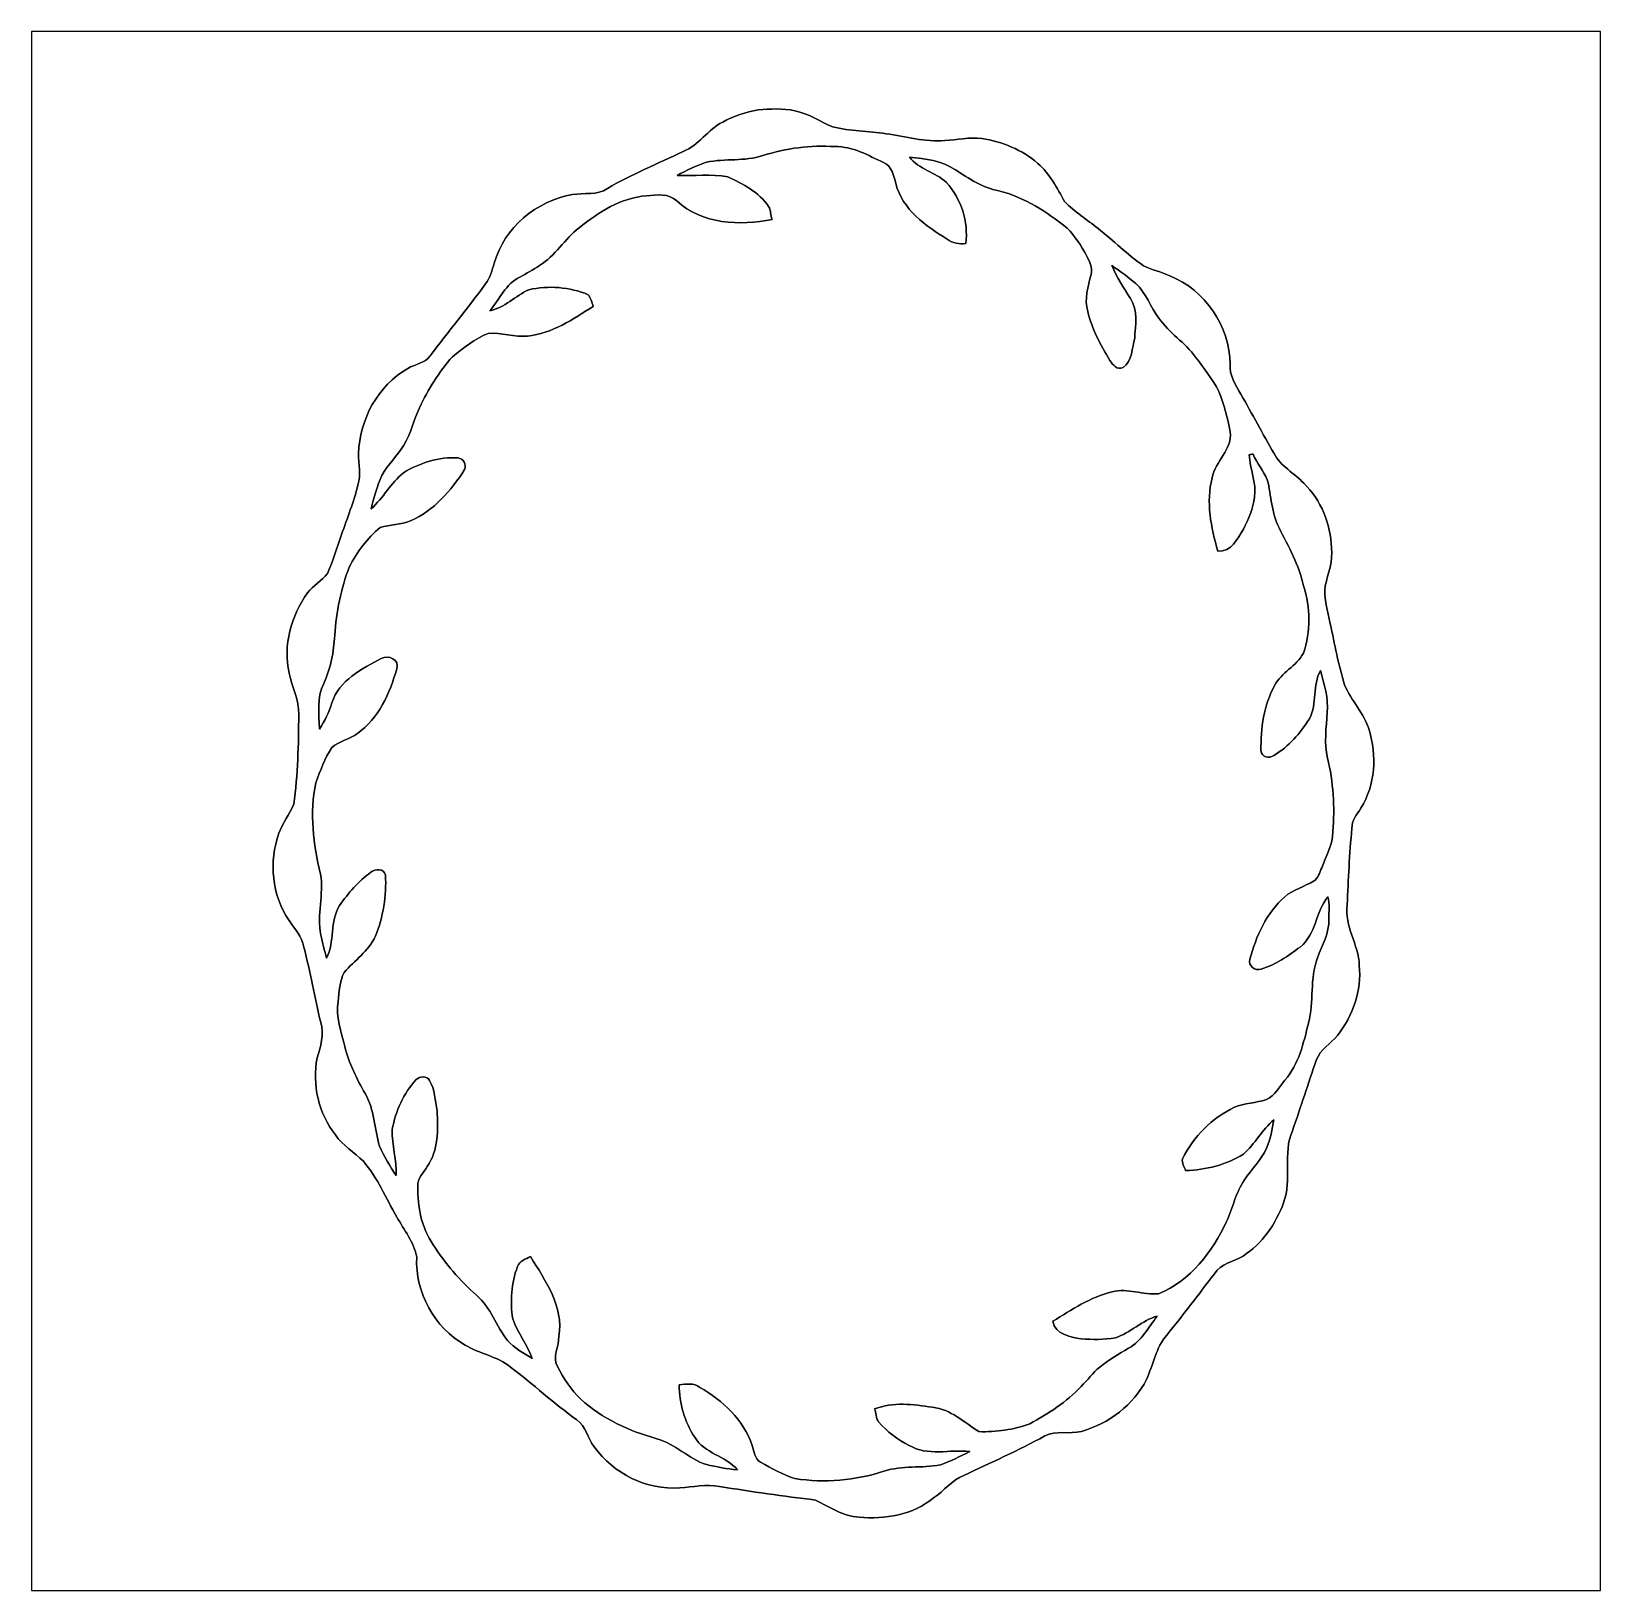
# Model space of a CAD drawing. Header units: centimetres. Extents: x -16.8 to 16.8, y -16.7 to 16.7.
import ezdxf

# ---------------------------------------------------------------- set-up
doc = ezdxf.new("R2010")
doc.units = ezdxf.units.CM
doc.header["$MEASUREMENT"] = 0
doc.layers.add('Layer 1', color=7, linetype='Continuous')

msp = doc.modelspace()

# ---------------------------------------------------------------- linework, layer by layer
at = {"layer": 'Layer 1', "color": 7}
for points, knots in [([(-16.77458, 16.66875), (-16.77458, 16.66875), (16.77458, 16.66875), (16.77458, 16.66875), (16.77458, 16.66875), (16.77458, 16.66875), (16.77458, -16.66875), (16.77458, -16.66875), (16.77458, -16.66875), (16.77458, -16.66875), (-16.77458, -16.66875), (-16.77458, -16.66875), (-16.77458, -16.66875), (-16.77458, -16.66875), (-16.77458, 16.66875), (-16.77458, 16.66875), (-16.77458, 16.66875), (-16.77458, 16.66875), (-16.77458, 16.66875), (-16.77458, 16.66875)], [0, 0, 0, 0, 0.16666667, 0.16666667, 0.16666667, 0.16666667, 0.33333333, 0.33333333, 0.33333333, 0.33333333, 0.5, 0.5, 0.5, 0.5, 0.66666667, 0.66666667, 0.66666667, 0.66666667, 1, 1, 1, 1]), ([(-1.23684, 14.98812), (-1.50319, 14.95213), (-1.75754, 14.85371), (-1.99496, 14.73024), (-1.99496, 14.73024), (-2.31493, 14.57078), (-2.50578, 14.23247), (-2.84198, 14.09806), (-2.84198, 14.09806), (-3.38455, 13.84229), (-3.93806, 13.6084), (-4.46052, 13.31207), (-4.46052, 13.31207), (-4.67889, 13.15261), (-4.96076, 13.22705), (-5.20876, 13.17872), (-5.20876, 13.17872), (-5.9757, 13.05066), (-6.66644, 12.47105), (-6.87811, 11.71575), (-6.87811, 11.71575), (-6.92785, 11.56159), (-6.95678, 11.39472), (-7.06861, 11.26878), (-7.06861, 11.26878), (-7.44361, 10.74173), (-7.8673, 10.25137), (-8.24971, 9.72961), (-8.24971, 9.72961), (-8.36295, 9.57368), (-8.56897, 9.55287), (-8.72702, 9.46256), (-8.72702, 9.46256), (-9.36413, 9.09532), (-9.76171, 8.37212), (-9.77829, 7.64258), (-9.77829, 7.64258), (-9.78606, 7.41856), (-9.71691, 7.18891), (-9.79558, 6.96948), (-9.79558, 6.96948), (-9.87884, 6.60647), (-10.02524, 6.26216), (-10.14271, 5.90973), (-10.14271, 5.90973), (-10.24537, 5.63421), (-10.31593, 5.34564), (-10.44646, 5.08106), (-10.44646, 5.08106), (-10.56569, 4.92054), (-10.75196, 4.82388), (-10.86979, 4.66161), (-10.86979, 4.66161), (-11.2208, 4.17371), (-11.39931, 3.54189), (-11.26314, 2.94675), (-11.26314, 2.94675), (-11.2081, 2.64901), (-11.04089, 2.37525), (-11.05994, 2.06446), (-11.05994, 2.06446), (-11.05958, 1.42381), (-11.08004, 0.77964), (-11.16295, 0.14358), (-11.16295, 0.14358), (-11.26137, -0.06597), (-11.39896, -0.25718), (-11.48398, -0.47413), (-11.48398, -0.47413), (-11.69811, -1.08338), (-11.63814, -1.80305), (-11.2649, -2.33892), (-11.2649, -2.33892), (-11.14743, -2.5213), (-10.98268, -2.68358), (-10.95093, -2.90901), (-10.95093, -2.90901), (-10.80876, -3.44135), (-10.71704, -3.98533), (-10.58863, -4.5212), (-10.58863, -4.5212), (-10.51631, -4.77661), (-10.58827, -5.0352), (-10.66518, -5.27861), (-10.66518, -5.27861), (-10.77595, -5.848), (-10.63413, -6.46748), (-10.27571, -6.92609), (-10.27571, -6.92609), (-10.11696, -7.15363), (-9.87319, -7.29897), (-9.67705, -7.49018), (-9.67705, -7.49018), (-9.36907, -7.8426), (-9.19692, -8.28252), (-8.9602, -8.6808), (-8.9602, -8.6808), (-8.80886, -8.96091), (-8.58802, -9.21914), (-8.53652, -9.54158), (-8.53652, -9.54158), (-8.57285, -10.29264), (-8.15763, -11.05006), (-7.50041, -11.41801), (-7.50041, -11.41801), (-7.19138, -11.60745), (-6.81461, -11.65684), (-6.52921, -11.89037), (-6.52921, -11.89037), (-6.05014, -12.25656), (-5.60352, -12.66437), (-5.11316, -13.01679), (-5.11316, -13.01679), (-4.91455, -13.15438), (-4.88456, -13.41543), (-4.73957, -13.59606), (-4.73957, -13.59606), (-4.33035, -14.16438), (-3.61985, -14.53233), (-2.91218, -14.46812), (-2.91218, -14.46812), (-2.62925, -14.45648), (-2.34703, -14.38875), (-2.0634, -14.44237), (-2.0634, -14.44237), (-1.38113, -14.55279), (-0.69638, -14.6498), (-0.01058, -14.73271), (-0.01058, -14.73271), (0.28681, -14.87911), (0.57609, -15.08231), (0.91934, -15.09959), (0.91934, -15.09959), (1.47285, -15.14546), (2.0768, -15.05197), (2.51495, -14.68437), (2.51495, -14.68437), (2.73791, -14.53409), (2.90583, -14.30831), (3.15983, -14.2053), (3.15983, -14.2053), (3.74121, -13.93225), (4.32858, -13.6712), (4.89197, -13.36287), (4.89197, -13.36287), (5.13362, -13.23234), (5.41937, -13.33606), (5.67549, -13.26409), (5.67549, -13.26409), (6.2611, -13.09793), (6.79027, -12.69859), (7.06896, -12.15178), (7.06896, -12.15178), (7.20831, -11.83534), (7.26757, -11.47339), (7.50041, -11.20422), (7.50041, -11.20422), (7.85319, -10.77807), (8.18056, -10.3318), (8.51817, -9.8933), (8.51817, -9.8933), (8.64905, -9.67176), (8.92739, -9.6453), (9.12918, -9.51512), (9.12918, -9.51512), (9.53876, -9.2523), (9.83227, -8.83038), (9.9949, -8.37636), (9.9949, -8.37636), (10.18752, -7.88), (9.9695, -7.32719), (10.18611, -6.83719), (10.18611, -6.83719), (10.36144, -6.33518), (10.52442, -5.82895), (10.69516, -5.32553), (10.69516, -5.32553), (10.77877, -5.10222), (10.99961, -4.97522), (11.14742, -4.79743), (11.14742, -4.79743), (11.48221, -4.38185), (11.67095, -3.83505), (11.61556, -3.29953), (11.61556, -3.29953), (11.6018, -2.85433), (11.29206, -2.46204), (11.35521, -2.00978), (11.35521, -2.00978), (11.3852, -1.46368), (11.39966, -0.91581), (11.45928, -0.37183), (11.45928, -0.37183), (11.44305, -0.19861), (11.57393, -0.07726), (11.64907, 0.06103), (11.64907, 0.06103), (11.95705, 0.55457), (11.99444, 1.18639), (11.82335, 1.7339), (11.82335, 1.7339), (11.71787, 2.08809), (11.44623, 2.35938), (11.30124, 2.69416), (11.30124, 2.69416), (11.16859, 3.12314), (11.09098, 3.56694), (10.99291, 4.00473), (10.99291, 4.00473), (10.94775, 4.2732), (10.84545, 4.54131), (10.88602, 4.81718), (10.88602, 4.81718), (10.94846, 5.08317), (11.05888, 5.34705), (11.01796, 5.62575), (11.01796, 5.62575), (11.00526, 6.13869), (10.80029, 6.6481), (10.42811, 7.00581), (10.42811, 7.00581), (10.22667, 7.22842), (9.93457, 7.36953), (9.79205, 7.64187), (9.79205, 7.64187), (9.55428, 8.06415), (9.32286, 8.4896), (9.08367, 8.91081), (9.08367, 8.91081), (8.9729, 9.11049), (8.83038, 9.31263), (8.85578, 9.55428), (8.85578, 9.55428), (8.84414, 10.36532), (8.31744, 11.14072), (7.56426, 11.44129), (7.56426, 11.44129), (7.38223, 11.52948), (7.17973, 11.56829), (6.99946, 11.65931), (6.99946, 11.65931), (6.65021, 11.89038), (6.36517, 12.20223), (6.03003, 12.45129), (6.03003, 12.45129), (5.79296, 12.64532), (5.52732, 12.80795), (5.3146, 13.0302), (5.3146, 13.0302), (5.15444, 13.31983), (4.99498, 13.62287), (4.74521, 13.84688), (4.74521, 13.84688), (4.40761, 14.13545), (3.9811, 14.31149), (3.54542, 14.38134), (3.54542, 14.38134), (3.28048, 14.4085), (3.01696, 14.35171), (2.75343, 14.33583), (2.75343, 14.33583), (2.32904, 14.29279), (1.9177, 14.42932), (1.50072, 14.48047), (1.50072, 14.48047), (1.11972, 14.54079), (0.72849, 14.53197), (0.35348, 14.62828), (0.35348, 14.62828), (0.08537, 14.74188), (-0.16051, 14.91262), (-0.4505, 14.97118), (-0.4505, 14.97118), (-0.70803, 15.02657), (-0.97684, 15.01352), (-1.23684, 14.98812)], [0, 0, 0, 0, 0.01428571, 0.01428571, 0.01428571, 0.01428571, 0.02857143, 0.02857143, 0.02857143, 0.02857143, 0.04285714, 0.04285714, 0.04285714, 0.04285714, 0.05714286, 0.05714286, 0.05714286, 0.05714286, 0.07142857, 0.07142857, 0.07142857, 0.07142857, 0.08571429, 0.08571429, 0.08571429, 0.08571429, 0.1, 0.1, 0.1, 0.1, 0.11428571, 0.11428571, 0.11428571, 0.11428571, 0.12857143, 0.12857143, 0.12857143, 0.12857143, 0.14285714, 0.14285714, 0.14285714, 0.14285714, 0.15714286, 0.15714286, 0.15714286, 0.15714286, 0.17142857, 0.17142857, 0.17142857, 0.17142857, 0.18571429, 0.18571429, 0.18571429, 0.18571429, 0.2, 0.2, 0.2, 0.2, 0.21428571, 0.21428571, 0.21428571, 0.21428571, 0.22857143, 0.22857143, 0.22857143, 0.22857143, 0.24285714, 0.24285714, 0.24285714, 0.24285714, 0.25714286, 0.25714286, 0.25714286, 0.25714286, 0.27142857, 0.27142857, 0.27142857, 0.27142857, 0.28571429, 0.28571429, 0.28571429, 0.28571429, 0.3, 0.3, 0.3, 0.3, 0.31428571, 0.31428571, 0.31428571, 0.31428571, 0.32857143, 0.32857143, 0.32857143, 0.32857143, 0.34285714, 0.34285714, 0.34285714, 0.34285714, 0.35714286, 0.35714286, 0.35714286, 0.35714286, 0.37142857, 0.37142857, 0.37142857, 0.37142857, 0.38571429, 0.38571429, 0.38571429, 0.38571429, 0.4, 0.4, 0.4, 0.4, 0.41428571, 0.41428571, 0.41428571, 0.41428571, 0.42857143, 0.42857143, 0.42857143, 0.42857143, 0.44285714, 0.44285714, 0.44285714, 0.44285714, 0.45714286, 0.45714286, 0.45714286, 0.45714286, 0.47142857, 0.47142857, 0.47142857, 0.47142857, 0.48571429, 0.48571429, 0.48571429, 0.48571429, 0.5, 0.5, 0.5, 0.5, 0.51428571, 0.51428571, 0.51428571, 0.51428571, 0.52857143, 0.52857143, 0.52857143, 0.52857143, 0.54285714, 0.54285714, 0.54285714, 0.54285714, 0.55714286, 0.55714286, 0.55714286, 0.55714286, 0.57142857, 0.57142857, 0.57142857, 0.57142857, 0.58571429, 0.58571429, 0.58571429, 0.58571429, 0.6, 0.6, 0.6, 0.6, 0.61428571, 0.61428571, 0.61428571, 0.61428571, 0.62857143, 0.62857143, 0.62857143, 0.62857143, 0.64285714, 0.64285714, 0.64285714, 0.64285714, 0.65714286, 0.65714286, 0.65714286, 0.65714286, 0.67142857, 0.67142857, 0.67142857, 0.67142857, 0.68571429, 0.68571429, 0.68571429, 0.68571429, 0.7, 0.7, 0.7, 0.7, 0.71428571, 0.71428571, 0.71428571, 0.71428571, 0.72857143, 0.72857143, 0.72857143, 0.72857143, 0.74285714, 0.74285714, 0.74285714, 0.74285714, 0.75714286, 0.75714286, 0.75714286, 0.75714286, 0.77142857, 0.77142857, 0.77142857, 0.77142857, 0.78571429, 0.78571429, 0.78571429, 0.78571429, 0.8, 0.8, 0.8, 0.8, 0.81428571, 0.81428571, 0.81428571, 0.81428571, 0.82857143, 0.82857143, 0.82857143, 0.82857143, 0.84285714, 0.84285714, 0.84285714, 0.84285714, 0.85714286, 0.85714286, 0.85714286, 0.85714286, 0.87142857, 0.87142857, 0.87142857, 0.87142857, 0.88571429, 0.88571429, 0.88571429, 0.88571429, 0.9, 0.9, 0.9, 0.9, 0.91428571, 0.91428571, 0.91428571, 0.91428571, 0.92857143, 0.92857143, 0.92857143, 0.92857143, 0.94285714, 0.94285714, 0.94285714, 0.94285714, 0.95714286, 0.95714286, 0.95714286, 0.95714286, 0.97142857, 0.97142857, 0.97142857, 0.97142857, 1, 1, 1, 1]), ([(-1.137, 14.01233), (-0.64029, 14.17285), (-0.11359, 14.24129), (0.40711, 14.2046), (0.40711, 14.2046), (0.78458, 14.21377), (1.11478, 14.01657), (1.44463, 13.86381), (1.44463, 13.86381), (1.62101, 13.78656), (1.66264, 13.57983), (1.70603, 13.41402), (1.70603, 13.41402), (1.84785, 12.86122), (2.34597, 12.50562), (2.8067, 12.22657), (2.8067, 12.22657), (2.91924, 12.1352), (3.06388, 12.12427), (3.20146, 12.13026), (3.20146, 12.13026), (3.26461, 12.60334), (3.10303, 13.08664), (2.78694, 13.44013), (2.78694, 13.44013), (2.55164, 13.66097), (2.20027, 13.72235), (1.99566, 13.98164), (1.99566, 13.98164), (2.33539, 13.94601), (2.69346, 13.90438), (2.98309, 13.70965), (2.98309, 13.70965), (3.27025, 13.52127), (3.56623, 13.32406), (3.90984, 13.25915), (3.90984, 13.25915), (4.45735, 13.12616), (4.93571, 12.8076), (5.3721, 12.46258), (5.3721, 12.46258), (5.53508, 12.29007), (5.66843, 12.08828), (5.78167, 11.87979), (5.78167, 11.87979), (5.84412, 11.75561), (5.92067, 11.61768), (5.88081, 11.4741), (5.88081, 11.4741), (5.81731, 11.21586), (5.73052, 10.94246), (5.81131, 10.67682), (5.81131, 10.67682), (5.90197, 10.30323), (6.08647, 9.96174), (6.28368, 9.63507), (6.28368, 9.63507), (6.34824, 9.54405), (6.42514, 9.41811), (6.56696, 9.48126), (6.56696, 9.48126), (6.76487, 9.62025), (6.75464, 9.90212), (6.8132, 10.11167), (6.8132, 10.11167), (6.82484, 10.38966), (6.89575, 10.70963), (6.72183, 10.95481), (6.72183, 10.95481), (6.58072, 11.18482), (6.4329, 11.41201), (6.32495, 11.66036), (6.32495, 11.66036), (6.50311, 11.54324), (6.67067, 11.4113), (6.83895, 11.28042), (6.83895, 11.28042), (7.06014, 11.07405), (7.14869, 10.77383), (7.33143, 10.53818), (7.33143, 10.53818), (7.55191, 10.22279), (7.88599, 10.01254), (8.11636, 9.70527), (8.11636, 9.70527), (8.29381, 9.46856), (8.47372, 9.23043), (8.61483, 8.96937), (8.61483, 8.96937), (8.72031, 8.69103), (8.80604, 8.40176), (8.85543, 8.10754), (8.85543, 8.10754), (8.90623, 7.72442), (8.53264, 7.48101), (8.46631, 7.12435), (8.46631, 7.12435), (8.34002, 6.604), (8.44091, 6.06002), (8.59226, 5.55554), (8.59226, 5.55554), (8.88259, 5.54249), (9.00853, 5.81907), (9.13836, 6.0258), (9.13836, 6.0258), (9.24701, 6.2417), (9.34367, 6.46818), (9.37754, 6.70913), (9.37754, 6.70913), (9.42058, 7.01957), (9.27417, 7.31132), (9.26253, 7.61859), (9.26253, 7.61859), (9.28299, 7.62141), (9.32356, 7.62741), (9.34402, 7.63023), (9.34402, 7.63023), (9.42799, 7.43761), (9.56557, 7.27357), (9.64882, 7.08096), (9.64882, 7.08096), (9.73737, 6.74088), (9.73384, 6.37152), (9.90071, 6.05367), (9.90071, 6.05367), (10.10073, 5.65291), (10.32792, 5.25851), (10.42141, 4.81506), (10.42141, 4.81506), (10.57169, 4.3494), (10.58122, 3.83611), (10.42, 3.3722), (10.42, 3.3722), (10.27042, 3.09951), (9.95398, 2.96157), (9.80405, 2.68605), (9.80405, 2.68605), (9.57827, 2.26095), (9.50454, 1.76742), (9.51336, 1.29081), (9.51336, 1.29081), (9.52041, 1.15888), (9.68657, 1.10949), (9.78994, 1.18639), (9.78994, 1.18639), (10.10461, 1.37866), (10.35297, 1.6637), (10.54876, 1.97344), (10.54876, 1.97344), (10.72056, 2.29129), (10.60379, 2.69311), (10.78794, 3.00602), (10.78794, 3.00602), (10.86062, 2.7111), (10.96045, 2.41441), (10.93152, 2.10608), (10.93152, 2.10608), (10.9093, 1.78294), (10.85815, 1.45239), (10.93752, 1.13277), (10.93752, 1.13277), (11.06205, 0.61877), (11.09063, 0.08643), (11.05217, -0.44062), (11.05217, -0.44062), (11.05041, -0.71896), (10.90224, -0.96132), (10.81123, -1.21638), (10.81123, -1.21638), (10.76219, -1.31304), (10.74208, -1.44251), (10.63942, -1.50036), (10.63942, -1.50036), (10.43728, -1.61996), (10.19986, -1.67993), (10.0203, -1.83586), (10.0203, -1.83586), (9.63013, -2.18299), (9.40611, -2.67476), (9.277, -3.17112), (9.277, -3.17112), (9.23325, -3.31364), (9.38989, -3.42406), (9.519, -3.38173), (9.519, -3.38173), (9.82733, -3.28859), (10.09368, -3.09245), (10.35297, -2.9083), (10.35297, -2.9083), (10.69128, -2.63772), (10.67894, -2.15583), (10.94458, -1.83197), (10.94458, -1.83197), (10.98867, -1.98755), (10.96151, -2.15124), (10.96292, -2.31105), (10.96292, -2.31105), (10.9788, -2.61056), (10.81687, -2.87055), (10.72162, -3.14219), (10.72162, -3.14219), (10.55158, -3.5874), (10.64966, -4.07705), (10.52759, -4.53284), (10.52759, -4.53284), (10.42635, -4.96041), (10.32087, -5.41232), (10.02418, -5.75275), (10.02418, -5.75275), (9.90494, -5.8995), (9.80969, -6.08436), (9.63295, -6.16973), (9.63295, -6.16973), (9.40858, -6.24522), (9.16305, -6.23958), (8.94433, -6.33483), (8.94433, -6.33483), (8.46384, -6.56519), (8.06944, -6.96277), (7.83308, -7.43867), (7.83308, -7.43867), (7.82038, -7.52687), (7.87612, -7.60801), (7.90293, -7.6895), (7.90293, -7.6895), (8.33614, -7.67151), (8.77006, -7.56991), (9.14012, -7.33742), (9.14012, -7.33742), (9.38495, -7.11694), (9.53735, -6.81461), (9.78958, -6.60012), (9.78958, -6.60012), (9.75924, -6.80791), (9.70844, -7.01252), (9.6333, -7.20901), (9.6333, -7.20901), (9.52253, -7.46619), (9.3031, -7.6514), (9.16058, -7.88917), (9.16058, -7.88917), (8.9722, -8.15516), (8.91681, -8.48501), (8.7757, -8.77464), (8.7757, -8.77464), (8.47302, -9.42552), (8.00982, -10.04782), (7.32261, -10.31981), (7.32261, -10.31981), (6.991, -10.3572), (6.6615, -10.18963), (6.33095, -10.28312), (6.33095, -10.28312), (5.86352, -10.39001), (5.46559, -10.66412), (5.06271, -10.91001), (5.06271, -10.91001), (5.12022, -11.19399), (5.42713, -11.24479), (5.66773, -11.28713), (5.66773, -11.28713), (5.91185, -11.29982), (6.15879, -11.30794), (6.4008, -11.26455), (6.4008, -11.26455), (6.72253, -11.1573), (6.96701, -10.89025), (7.2965, -10.79853), (7.2965, -10.79853), (7.10636, -11.0363), (6.96066, -11.3344), (6.68443, -11.48574), (6.68443, -11.48574), (6.47418, -11.61309), (6.26075, -11.73692), (6.06672, -11.88826), (6.06672, -11.88826), (5.92032, -12.01208), (5.80531, -12.16731), (5.66984, -12.30242), (5.66984, -12.30242), (5.3594, -12.63826), (4.9657, -12.88027), (4.57094, -13.10358), (4.57094, -13.10358), (4.22522, -13.22811), (3.85163, -13.28138), (3.48439, -13.26974), (3.48439, -13.26974), (3.16548, -13.07394), (2.8829, -12.78819), (2.48991, -12.74904), (2.48991, -12.74904), (2.08386, -12.68201), (1.64359, -12.63368), (1.24954, -12.7829), (1.24954, -12.7829), (1.28658, -12.85169), (1.276, -12.98751), (1.33879, -13.05842), (1.33879, -13.05842), (1.51941, -13.27009), (1.74484, -13.44154), (1.9939, -13.56501), (1.9939, -13.56501), (2.3816, -13.80172), (2.86279, -13.64615), (3.28683, -13.69413), (3.28683, -13.69413), (3.08398, -13.80172), (2.87549, -13.90297), (2.65818, -13.97776), (2.65818, -13.97776), (2.26131, -14.05643), (1.84291, -13.98764), (1.45344, -14.11429), (1.45344, -14.11429), (0.84279, -14.31749), (0.1845, -14.37005), (-0.45085, -14.27445), (-0.45085, -14.27445), (-0.70908, -14.18872), (-0.95074, -14.05572), (-1.18569, -13.92096), (-1.18569, -13.92096), (-1.31445, -13.85182), (-1.31868, -13.69095), (-1.36701, -13.56889), (-1.36701, -13.56889), (-1.54376, -13.0175), (-1.99214, -12.59981), (-2.48603, -12.3257), (-2.48603, -12.3257), (-2.61197, -12.21458), (-2.77601, -12.26079), (-2.92488, -12.26644), (-2.92488, -12.26644), (-2.91747, -12.66296), (-2.81446, -13.05948), (-2.59115, -13.39039), (-2.59115, -13.39039), (-2.38513, -13.73576), (-1.93428, -13.78656), (-1.68099, -14.08536), (-1.68099, -14.08536), (-1.90429, -14.06807), (-2.12408, -14.0208), (-2.3428, -13.97494), (-2.3428, -13.97494), (-2.72662, -13.85147), (-3.00955, -13.52515), (-3.40289, -13.42355), (-3.40289, -13.42355), (-3.99274, -13.25104), (-4.572, -12.99704), (-5.0292, -12.57759), (-5.0292, -12.57759), (-5.23275, -12.37297), (-5.3975, -12.13167), (-5.52838, -11.87556), (-5.52838, -11.87556), (-5.64021, -11.66989), (-5.49169, -11.44729), (-5.49804, -11.23386), (-5.49804, -11.23386), (-5.3908, -10.59286), (-5.78591, -10.03864), (-6.10517, -9.52853), (-6.10517, -9.52853), (-6.20748, -9.57651), (-6.33942, -9.62166), (-6.38246, -9.73984), (-6.38246, -9.73984), (-6.51792, -10.09403), (-6.54191, -10.48632), (-6.48264, -10.85921), (-6.48264, -10.85921), (-6.37716, -11.1573), (-6.16691, -11.40777), (-6.06601, -11.70869), (-6.06601, -11.70869), (-6.25052, -11.59263), (-6.44349, -11.48045), (-6.59659, -11.32346), (-6.59659, -11.32346), (-6.83084, -11.01231), (-6.95501, -10.62037), (-7.2517, -10.3565), (-7.2517, -10.3565), (-7.61471, -10.04535), (-7.92656, -9.67599), (-8.18268, -9.27276), (-8.18268, -9.27276), (-8.4388, -8.91328), (-8.51676, -8.45961), (-8.51359, -8.02711), (-8.51359, -8.02711), (-8.53475, -7.85072), (-8.38906, -7.73748), (-8.31003, -7.60271), (-8.31003, -7.60271), (-8.07191, -7.2577), (-8.08073, -6.80826), (-8.10084, -6.40715), (-8.10084, -6.40715), (-8.14599, -6.1916), (-8.14423, -5.95101), (-8.26382, -5.7598), (-8.26382, -5.7598), (-8.31497, -5.65609), (-8.47266, -5.6702), (-8.54498, -5.74181), (-8.54498, -5.74181), (-8.81944, -6.03568), (-8.98913, -6.41879), (-9.06004, -6.81179), (-9.06004, -6.81179), (-9.06674, -7.14234), (-8.96232, -7.46478), (-8.97502, -7.79674), (-8.97502, -7.79674), (-9.10908, -7.5946), (-9.23325, -7.38434), (-9.33274, -7.16351), (-9.33274, -7.16351), (-9.44316, -6.79309), (-9.43681, -6.38281), (-9.63789, -6.04308), (-9.63789, -6.04308), (-9.82063, -5.72452), (-9.98467, -5.39397), (-10.07463, -5.0359), (-10.07463, -5.0359), (-10.14589, -4.72087), (-10.26971, -4.40231), (-10.21786, -4.07423), (-10.21786, -4.07423), (-10.19316, -3.86468), (-10.18752, -3.64384), (-10.08909, -3.45264), (-10.08909, -3.45264), (-9.86508, -3.19828), (-9.56628, -2.99261), (-9.41952, -2.67829), (-9.41952, -2.67829), (-9.25054, -2.26554), (-9.18422, -1.81257), (-9.20327, -1.36878), (-9.20327, -1.36878), (-9.23431, -1.22414), (-9.42411, -1.23578), (-9.5183, -1.31128), (-9.5183, -1.31128), (-9.7857, -1.49895), (-10.00019, -1.75578), (-10.18505, -2.02318), (-10.18505, -2.02318), (-10.40306, -2.35691), (-10.28347, -2.79541), (-10.46445, -3.14607), (-10.46445, -3.14607), (-10.5089, -2.98203), (-10.54982, -2.81693), (-10.58827, -2.65183), (-10.58827, -2.65183), (-10.67682, -2.21933), (-10.51983, -1.78012), (-10.59251, -1.34726), (-10.59251, -1.34726), (-10.75161, -0.71191), (-10.82887, -0.04057), (-10.69446, 0.60572), (-10.69446, 0.60572), (-10.59427, 0.86113), (-10.50537, 1.12854), (-10.34838, 1.35573), (-10.34838, 1.35573), (-10.19351, 1.49754), (-9.97197, 1.53494), (-9.80405, 1.65911), (-9.80405, 1.65911), (-9.34473, 1.97838), (-9.11225, 2.52024), (-8.96232, 3.03953), (-8.96232, 3.03953), (-8.89353, 3.22404), (-9.15, 3.35209), (-9.29323, 3.25967), (-9.29323, 3.25967), (-9.71409, 3.04553), (-10.19104, 2.79012), (-10.35191, 2.31316), (-10.35191, 2.31316), (-10.41047, 2.11349), (-10.50149, 1.92652), (-10.61403, 1.75189), (-10.61403, 1.75189), (-10.62602, 2.07821), (-10.67682, 2.42535), (-10.52442, 2.72838), (-10.52442, 2.72838), (-10.37167, 3.05047), (-10.31169, 3.40536), (-10.28947, 3.75849), (-10.28947, 3.75849), (-10.25878, 4.25626), (-10.15753, 4.75086), (-9.97761, 5.21617), (-9.97761, 5.21617), (-9.81745, 5.53755), (-9.59238, 5.83106), (-9.31721, 6.06249), (-9.31721, 6.06249), (-9.10484, 6.1281), (-8.87483, 6.11717), (-8.66704, 6.20183), (-8.66704, 6.20183), (-8.16857, 6.42338), (-7.80062, 6.85024), (-7.51346, 7.30074), (-7.51346, 7.30074), (-7.46407, 7.40093), (-7.54204, 7.53463), (-7.64999, 7.55121), (-7.64999, 7.55121), (-8.06309, 7.57273), (-8.47266, 7.44502), (-8.82191, 7.23089), (-8.82191, 7.23089), (-9.08579, 7.00652), (-9.25618, 6.69607), (-9.50877, 6.46007), (-9.50877, 6.46007), (-9.4548, 6.70348), (-9.38459, 6.94549), (-9.28476, 7.17409), (-9.28476, 7.17409), (-9.14964, 7.40622), (-8.95315, 7.59531), (-8.81063, 7.82214), (-8.81063, 7.82214), (-8.66316, 8.07332), (-8.59614, 8.35907), (-8.47866, 8.62295), (-8.47866, 8.62295), (-8.29204, 9.01488), (-8.05921, 9.38671), (-7.77205, 9.71232), (-7.77205, 9.71232), (-7.53357, 9.89683), (-7.29439, 10.10391), (-7.00723, 10.20868), (-7.00723, 10.20868), (-6.72536, 10.23761), (-6.45019, 10.12437), (-6.16691, 10.15436), (-6.16691, 10.15436), (-5.64162, 10.2048), (-5.19571, 10.51772), (-4.76074, 10.78971), (-4.76074, 10.78971), (-4.79319, 10.87402), (-4.81154, 10.96751), (-4.86904, 11.03912), (-4.86904, 11.03912), (-5.26697, 11.20563), (-5.72206, 11.2395), (-6.14186, 11.1446), (-6.14186, 11.1446), (-6.42832, 11.01231), (-6.6548, 10.76254), (-6.97336, 10.6934), (-6.97336, 10.6934), (-6.76593, 10.93611), (-6.63434, 11.26984), (-6.33271, 11.41448), (-6.33271, 11.41448), (-6.19125, 11.49456), (-6.04555, 11.5697), (-5.91256, 11.66424), (-5.91256, 11.66424), (-5.57318, 11.86991), (-5.37563, 12.23327), (-5.06166, 12.46964), (-5.06166, 12.46964), (-4.64608, 12.80336), (-4.16878, 13.11628), (-3.62126, 13.15226), (-3.62126, 13.15226), (-3.4036, 13.17766), (-3.14748, 13.21047), (-2.97462, 13.04431), (-2.97462, 13.04431), (-2.43699, 12.5409), (-1.62666, 12.51373), (-0.93839, 12.64532), (-0.93839, 12.64532), (-0.97614, 12.73598), (-0.96026, 12.84146), (-1.01247, 12.92648), (-1.01247, 12.92648), (-1.22343, 13.23128), (-1.56104, 13.40873), (-1.88842, 13.55972), (-1.88842, 13.55972), (-2.24473, 13.62569), (-2.61056, 13.57277), (-2.97004, 13.58759), (-2.97004, 13.58759), (-2.76719, 13.69589), (-2.55834, 13.79714), (-2.34068, 13.87193), (-2.34068, 13.87193), (-1.94522, 13.95589), (-1.52471, 13.88322), (-1.137, 14.01233)], [0, 0, 0, 0, 0.00645161, 0.00645161, 0.00645161, 0.00645161, 0.01290323, 0.01290323, 0.01290323, 0.01290323, 0.01935484, 0.01935484, 0.01935484, 0.01935484, 0.02580645, 0.02580645, 0.02580645, 0.02580645, 0.03225806, 0.03225806, 0.03225806, 0.03225806, 0.03870968, 0.03870968, 0.03870968, 0.03870968, 0.04516129, 0.04516129, 0.04516129, 0.04516129, 0.0516129, 0.0516129, 0.0516129, 0.0516129, 0.05806452, 0.05806452, 0.05806452, 0.05806452, 0.06451613, 0.06451613, 0.06451613, 0.06451613, 0.07096774, 0.07096774, 0.07096774, 0.07096774, 0.07741935, 0.07741935, 0.07741935, 0.07741935, 0.08387097, 0.08387097, 0.08387097, 0.08387097, 0.09032258, 0.09032258, 0.09032258, 0.09032258, 0.09677419, 0.09677419, 0.09677419, 0.09677419, 0.10322581, 0.10322581, 0.10322581, 0.10322581, 0.10967742, 0.10967742, 0.10967742, 0.10967742, 0.11612903, 0.11612903, 0.11612903, 0.11612903, 0.12258065, 0.12258065, 0.12258065, 0.12258065, 0.12903226, 0.12903226, 0.12903226, 0.12903226, 0.13548387, 0.13548387, 0.13548387, 0.13548387, 0.14193548, 0.14193548, 0.14193548, 0.14193548, 0.1483871, 0.1483871, 0.1483871, 0.1483871, 0.15483871, 0.15483871, 0.15483871, 0.15483871, 0.16129032, 0.16129032, 0.16129032, 0.16129032, 0.16774194, 0.16774194, 0.16774194, 0.16774194, 0.17419355, 0.17419355, 0.17419355, 0.17419355, 0.18064516, 0.18064516, 0.18064516, 0.18064516, 0.18709677, 0.18709677, 0.18709677, 0.18709677, 0.19354839, 0.19354839, 0.19354839, 0.19354839, 0.2, 0.2, 0.2, 0.2, 0.20645161, 0.20645161, 0.20645161, 0.20645161, 0.21290323, 0.21290323, 0.21290323, 0.21290323, 0.21935484, 0.21935484, 0.21935484, 0.21935484, 0.22580645, 0.22580645, 0.22580645, 0.22580645, 0.23225806, 0.23225806, 0.23225806, 0.23225806, 0.23870968, 0.23870968, 0.23870968, 0.23870968, 0.24516129, 0.24516129, 0.24516129, 0.24516129, 0.2516129, 0.2516129, 0.2516129, 0.2516129, 0.25806452, 0.25806452, 0.25806452, 0.25806452, 0.26451613, 0.26451613, 0.26451613, 0.26451613, 0.27096774, 0.27096774, 0.27096774, 0.27096774, 0.27741935, 0.27741935, 0.27741935, 0.27741935, 0.28387097, 0.28387097, 0.28387097, 0.28387097, 0.29032258, 0.29032258, 0.29032258, 0.29032258, 0.29677419, 0.29677419, 0.29677419, 0.29677419, 0.30322581, 0.30322581, 0.30322581, 0.30322581, 0.30967742, 0.30967742, 0.30967742, 0.30967742, 0.31612903, 0.31612903, 0.31612903, 0.31612903, 0.32258065, 0.32258065, 0.32258065, 0.32258065, 0.32903226, 0.32903226, 0.32903226, 0.32903226, 0.33548387, 0.33548387, 0.33548387, 0.33548387, 0.34193548, 0.34193548, 0.34193548, 0.34193548, 0.3483871, 0.3483871, 0.3483871, 0.3483871, 0.35483871, 0.35483871, 0.35483871, 0.35483871, 0.36129032, 0.36129032, 0.36129032, 0.36129032, 0.36774194, 0.36774194, 0.36774194, 0.36774194, 0.37419355, 0.37419355, 0.37419355, 0.37419355, 0.38064516, 0.38064516, 0.38064516, 0.38064516, 0.38709677, 0.38709677, 0.38709677, 0.38709677, 0.39354839, 0.39354839, 0.39354839, 0.39354839, 0.4, 0.4, 0.4, 0.4, 0.40645161, 0.40645161, 0.40645161, 0.40645161, 0.41290323, 0.41290323, 0.41290323, 0.41290323, 0.41935484, 0.41935484, 0.41935484, 0.41935484, 0.42580645, 0.42580645, 0.42580645, 0.42580645, 0.43225806, 0.43225806, 0.43225806, 0.43225806, 0.43870968, 0.43870968, 0.43870968, 0.43870968, 0.44516129, 0.44516129, 0.44516129, 0.44516129, 0.4516129, 0.4516129, 0.4516129, 0.4516129, 0.45806452, 0.45806452, 0.45806452, 0.45806452, 0.46451613, 0.46451613, 0.46451613, 0.46451613, 0.47096774, 0.47096774, 0.47096774, 0.47096774, 0.47741935, 0.47741935, 0.47741935, 0.47741935, 0.48387097, 0.48387097, 0.48387097, 0.48387097, 0.49032258, 0.49032258, 0.49032258, 0.49032258, 0.49677419, 0.49677419, 0.49677419, 0.49677419, 0.50322581, 0.50322581, 0.50322581, 0.50322581, 0.50967742, 0.50967742, 0.50967742, 0.50967742, 0.51612903, 0.51612903, 0.51612903, 0.51612903, 0.52258065, 0.52258065, 0.52258065, 0.52258065, 0.52903226, 0.52903226, 0.52903226, 0.52903226, 0.53548387, 0.53548387, 0.53548387, 0.53548387, 0.54193548, 0.54193548, 0.54193548, 0.54193548, 0.5483871, 0.5483871, 0.5483871, 0.5483871, 0.55483871, 0.55483871, 0.55483871, 0.55483871, 0.56129032, 0.56129032, 0.56129032, 0.56129032, 0.56774194, 0.56774194, 0.56774194, 0.56774194, 0.57419355, 0.57419355, 0.57419355, 0.57419355, 0.58064516, 0.58064516, 0.58064516, 0.58064516, 0.58709677, 0.58709677, 0.58709677, 0.58709677, 0.59354839, 0.59354839, 0.59354839, 0.59354839, 0.6, 0.6, 0.6, 0.6, 0.60645161, 0.60645161, 0.60645161, 0.60645161, 0.61290323, 0.61290323, 0.61290323, 0.61290323, 0.61935484, 0.61935484, 0.61935484, 0.61935484, 0.62580645, 0.62580645, 0.62580645, 0.62580645, 0.63225806, 0.63225806, 0.63225806, 0.63225806, 0.63870968, 0.63870968, 0.63870968, 0.63870968, 0.64516129, 0.64516129, 0.64516129, 0.64516129, 0.6516129, 0.6516129, 0.6516129, 0.6516129, 0.65806452, 0.65806452, 0.65806452, 0.65806452, 0.66451613, 0.66451613, 0.66451613, 0.66451613, 0.67096774, 0.67096774, 0.67096774, 0.67096774, 0.67741935, 0.67741935, 0.67741935, 0.67741935, 0.68387097, 0.68387097, 0.68387097, 0.68387097, 0.69032258, 0.69032258, 0.69032258, 0.69032258, 0.69677419, 0.69677419, 0.69677419, 0.69677419, 0.70322581, 0.70322581, 0.70322581, 0.70322581, 0.70967742, 0.70967742, 0.70967742, 0.70967742, 0.71612903, 0.71612903, 0.71612903, 0.71612903, 0.72258065, 0.72258065, 0.72258065, 0.72258065, 0.72903226, 0.72903226, 0.72903226, 0.72903226, 0.73548387, 0.73548387, 0.73548387, 0.73548387, 0.74193548, 0.74193548, 0.74193548, 0.74193548, 0.7483871, 0.7483871, 0.7483871, 0.7483871, 0.75483871, 0.75483871, 0.75483871, 0.75483871, 0.76129032, 0.76129032, 0.76129032, 0.76129032, 0.76774194, 0.76774194, 0.76774194, 0.76774194, 0.77419355, 0.77419355, 0.77419355, 0.77419355, 0.78064516, 0.78064516, 0.78064516, 0.78064516, 0.78709677, 0.78709677, 0.78709677, 0.78709677, 0.79354839, 0.79354839, 0.79354839, 0.79354839, 0.8, 0.8, 0.8, 0.8, 0.80645161, 0.80645161, 0.80645161, 0.80645161, 0.81290323, 0.81290323, 0.81290323, 0.81290323, 0.81935484, 0.81935484, 0.81935484, 0.81935484, 0.82580645, 0.82580645, 0.82580645, 0.82580645, 0.83225806, 0.83225806, 0.83225806, 0.83225806, 0.83870968, 0.83870968, 0.83870968, 0.83870968, 0.84516129, 0.84516129, 0.84516129, 0.84516129, 0.8516129, 0.8516129, 0.8516129, 0.8516129, 0.85806452, 0.85806452, 0.85806452, 0.85806452, 0.86451613, 0.86451613, 0.86451613, 0.86451613, 0.87096774, 0.87096774, 0.87096774, 0.87096774, 0.87741935, 0.87741935, 0.87741935, 0.87741935, 0.88387097, 0.88387097, 0.88387097, 0.88387097, 0.89032258, 0.89032258, 0.89032258, 0.89032258, 0.89677419, 0.89677419, 0.89677419, 0.89677419, 0.90322581, 0.90322581, 0.90322581, 0.90322581, 0.90967742, 0.90967742, 0.90967742, 0.90967742, 0.91612903, 0.91612903, 0.91612903, 0.91612903, 0.92258065, 0.92258065, 0.92258065, 0.92258065, 0.92903226, 0.92903226, 0.92903226, 0.92903226, 0.93548387, 0.93548387, 0.93548387, 0.93548387, 0.94193548, 0.94193548, 0.94193548, 0.94193548, 0.9483871, 0.9483871, 0.9483871, 0.9483871, 0.95483871, 0.95483871, 0.95483871, 0.95483871, 0.96129032, 0.96129032, 0.96129032, 0.96129032, 0.96774194, 0.96774194, 0.96774194, 0.96774194, 0.97419355, 0.97419355, 0.97419355, 0.97419355, 0.98064516, 0.98064516, 0.98064516, 0.98064516, 0.98709677, 0.98709677, 0.98709677, 0.98709677, 1, 1, 1, 1])]:
    msp.add_open_spline(points, degree=3, knots=knots, dxfattribs=at)
at = {"layer": 'Layer 1', "color": 8}
for points, knots in [([(-1.23684, 14.98812), (-0.97684, 15.01352), (-0.70803, 15.02657), (-0.4505, 14.97118), (-0.4505, 14.97118), (-0.16051, 14.91262), (0.08537, 14.74188), (0.35348, 14.62828), (0.35348, 14.62828), (0.72849, 14.53197), (1.11972, 14.54079), (1.50072, 14.48047), (1.50072, 14.48047), (1.9177, 14.42932), (2.32904, 14.29279), (2.75343, 14.33583), (2.75343, 14.33583), (3.01696, 14.35171), (3.28048, 14.4085), (3.54542, 14.38134), (3.54542, 14.38134), (3.9811, 14.31149), (4.40761, 14.13545), (4.74521, 13.84688), (4.74521, 13.84688), (4.99498, 13.62287), (5.15444, 13.31983), (5.3146, 13.0302), (5.3146, 13.0302), (5.52732, 12.80795), (5.79296, 12.64532), (6.03003, 12.45129), (6.03003, 12.45129), (6.36517, 12.20223), (6.65021, 11.89038), (6.99946, 11.65931), (6.99946, 11.65931), (7.17973, 11.56829), (7.38223, 11.52948), (7.56426, 11.44129), (7.56426, 11.44129), (8.31744, 11.14072), (8.84414, 10.36532), (8.85578, 9.55428), (8.85578, 9.55428), (8.83038, 9.31263), (8.9729, 9.11049), (9.08367, 8.91081), (9.08367, 8.91081), (9.32286, 8.4896), (9.55428, 8.06415), (9.79205, 7.64187), (9.79205, 7.64187), (9.93457, 7.36953), (10.22667, 7.22842), (10.42811, 7.00581), (10.42811, 7.00581), (10.80029, 6.6481), (11.00526, 6.13869), (11.01796, 5.62575), (11.01796, 5.62575), (11.05888, 5.34705), (10.94846, 5.08317), (10.88602, 4.81718), (10.88602, 4.81718), (10.84545, 4.54131), (10.94775, 4.2732), (10.99291, 4.00473), (10.99291, 4.00473), (11.09098, 3.56694), (11.16859, 3.12314), (11.30124, 2.69416), (11.30124, 2.69416), (11.44623, 2.35938), (11.71787, 2.08809), (11.82335, 1.7339), (11.82335, 1.7339), (11.99444, 1.18639), (11.95705, 0.55457), (11.64907, 0.06103), (11.64907, 0.06103), (11.57393, -0.07726), (11.44305, -0.19861), (11.45928, -0.37183), (11.45928, -0.37183), (11.39966, -0.91581), (11.3852, -1.46368), (11.35521, -2.00978), (11.35521, -2.00978), (11.29206, -2.46204), (11.6018, -2.85433), (11.61556, -3.29953), (11.61556, -3.29953), (11.67095, -3.83505), (11.48221, -4.38185), (11.14742, -4.79743), (11.14742, -4.79743), (10.99961, -4.97522), (10.77877, -5.10222), (10.69516, -5.32553), (10.69516, -5.32553), (10.52442, -5.82895), (10.36144, -6.33518), (10.18611, -6.83719), (10.18611, -6.83719), (9.9695, -7.32719), (10.18752, -7.88), (9.9949, -8.37636), (9.9949, -8.37636), (9.83227, -8.83038), (9.53876, -9.2523), (9.12918, -9.51512), (9.12918, -9.51512), (8.92739, -9.6453), (8.64905, -9.67176), (8.51817, -9.8933), (8.51817, -9.8933), (8.18056, -10.3318), (7.85319, -10.77807), (7.50041, -11.20422), (7.50041, -11.20422), (7.26757, -11.47339), (7.20831, -11.83534), (7.06896, -12.15178), (7.06896, -12.15178), (6.79027, -12.69859), (6.2611, -13.09793), (5.67549, -13.26409), (5.67549, -13.26409), (5.41937, -13.33606), (5.13362, -13.23234), (4.89197, -13.36287), (4.89197, -13.36287), (4.32858, -13.6712), (3.74121, -13.93225), (3.15983, -14.2053), (3.15983, -14.2053), (2.90583, -14.30831), (2.73791, -14.53409), (2.51495, -14.68437), (2.51495, -14.68437), (2.0768, -15.05197), (1.47285, -15.14546), (0.91934, -15.09959), (0.91934, -15.09959), (0.57609, -15.08231), (0.28681, -14.87911), (-0.01058, -14.73271), (-0.01058, -14.73271), (-0.69638, -14.6498), (-1.38113, -14.55279), (-2.0634, -14.44237), (-2.0634, -14.44237), (-2.34703, -14.38875), (-2.62925, -14.45648), (-2.91218, -14.46812), (-2.91218, -14.46812), (-3.61985, -14.53233), (-4.33035, -14.16438), (-4.73957, -13.59606), (-4.73957, -13.59606), (-4.88456, -13.41543), (-4.91455, -13.15438), (-5.11316, -13.01679), (-5.11316, -13.01679), (-5.60352, -12.66437), (-6.05014, -12.25656), (-6.52921, -11.89037), (-6.52921, -11.89037), (-6.81461, -11.65684), (-7.19138, -11.60745), (-7.50041, -11.41801), (-7.50041, -11.41801), (-8.15763, -11.05006), (-8.57285, -10.29264), (-8.53652, -9.54158), (-8.53652, -9.54158), (-8.58802, -9.21914), (-8.80886, -8.96091), (-8.9602, -8.6808), (-8.9602, -8.6808), (-9.19692, -8.28252), (-9.36907, -7.8426), (-9.67705, -7.49018), (-9.67705, -7.49018), (-9.87319, -7.29897), (-10.11696, -7.15363), (-10.27571, -6.92609), (-10.27571, -6.92609), (-10.63413, -6.46748), (-10.77595, -5.848), (-10.66518, -5.27861), (-10.66518, -5.27861), (-10.58827, -5.0352), (-10.51631, -4.77661), (-10.58863, -4.5212), (-10.58863, -4.5212), (-10.71704, -3.98533), (-10.80876, -3.44135), (-10.95093, -2.90901), (-10.95093, -2.90901), (-10.98268, -2.68358), (-11.14743, -2.5213), (-11.2649, -2.33892), (-11.2649, -2.33892), (-11.63814, -1.80305), (-11.69811, -1.08338), (-11.48398, -0.47413), (-11.48398, -0.47413), (-11.39896, -0.25718), (-11.26137, -0.06597), (-11.16295, 0.14358), (-11.16295, 0.14358), (-11.08004, 0.77964), (-11.05958, 1.42381), (-11.05994, 2.06446), (-11.05994, 2.06446), (-11.04089, 2.37525), (-11.2081, 2.64901), (-11.26314, 2.94675), (-11.26314, 2.94675), (-11.39931, 3.54189), (-11.2208, 4.17371), (-10.86979, 4.66161), (-10.86979, 4.66161), (-10.75196, 4.82388), (-10.56569, 4.92054), (-10.44646, 5.08106), (-10.44646, 5.08106), (-10.31593, 5.34564), (-10.24537, 5.63421), (-10.14271, 5.90973), (-10.14271, 5.90973), (-10.02524, 6.26216), (-9.87884, 6.60647), (-9.79558, 6.96948), (-9.79558, 6.96948), (-9.71691, 7.18891), (-9.78606, 7.41856), (-9.77829, 7.64258), (-9.77829, 7.64258), (-9.76171, 8.37212), (-9.36413, 9.09532), (-8.72702, 9.46256), (-8.72702, 9.46256), (-8.56897, 9.55287), (-8.36295, 9.57368), (-8.24971, 9.72961), (-8.24971, 9.72961), (-7.8673, 10.25137), (-7.44361, 10.74173), (-7.06861, 11.26878), (-7.06861, 11.26878), (-6.95678, 11.39472), (-6.92785, 11.56159), (-6.87811, 11.71575), (-6.87811, 11.71575), (-6.66644, 12.47105), (-5.9757, 13.05066), (-5.20876, 13.17872), (-5.20876, 13.17872), (-4.96076, 13.22705), (-4.67889, 13.15261), (-4.46052, 13.31207), (-4.46052, 13.31207), (-3.93806, 13.6084), (-3.38455, 13.84229), (-2.84198, 14.09806), (-2.84198, 14.09806), (-2.50578, 14.23247), (-2.31493, 14.57078), (-1.99496, 14.73024), (-1.99496, 14.73024), (-1.75754, 14.85371), (-1.50319, 14.95213), (-1.23684, 14.98812), (-1.23684, 14.98812), (-1.23684, 14.98812), (-1.23684, 14.98812), (-1.23684, 14.98812)], [0, 0, 0, 0, 0.01408451, 0.01408451, 0.01408451, 0.01408451, 0.02816901, 0.02816901, 0.02816901, 0.02816901, 0.04225352, 0.04225352, 0.04225352, 0.04225352, 0.05633803, 0.05633803, 0.05633803, 0.05633803, 0.07042254, 0.07042254, 0.07042254, 0.07042254, 0.08450704, 0.08450704, 0.08450704, 0.08450704, 0.09859155, 0.09859155, 0.09859155, 0.09859155, 0.11267606, 0.11267606, 0.11267606, 0.11267606, 0.12676056, 0.12676056, 0.12676056, 0.12676056, 0.14084507, 0.14084507, 0.14084507, 0.14084507, 0.15492958, 0.15492958, 0.15492958, 0.15492958, 0.16901408, 0.16901408, 0.16901408, 0.16901408, 0.18309859, 0.18309859, 0.18309859, 0.18309859, 0.1971831, 0.1971831, 0.1971831, 0.1971831, 0.21126761, 0.21126761, 0.21126761, 0.21126761, 0.22535211, 0.22535211, 0.22535211, 0.22535211, 0.23943662, 0.23943662, 0.23943662, 0.23943662, 0.25352113, 0.25352113, 0.25352113, 0.25352113, 0.26760563, 0.26760563, 0.26760563, 0.26760563, 0.28169014, 0.28169014, 0.28169014, 0.28169014, 0.29577465, 0.29577465, 0.29577465, 0.29577465, 0.30985915, 0.30985915, 0.30985915, 0.30985915, 0.32394366, 0.32394366, 0.32394366, 0.32394366, 0.33802817, 0.33802817, 0.33802817, 0.33802817, 0.35211268, 0.35211268, 0.35211268, 0.35211268, 0.36619718, 0.36619718, 0.36619718, 0.36619718, 0.38028169, 0.38028169, 0.38028169, 0.38028169, 0.3943662, 0.3943662, 0.3943662, 0.3943662, 0.4084507, 0.4084507, 0.4084507, 0.4084507, 0.42253521, 0.42253521, 0.42253521, 0.42253521, 0.43661972, 0.43661972, 0.43661972, 0.43661972, 0.45070423, 0.45070423, 0.45070423, 0.45070423, 0.46478873, 0.46478873, 0.46478873, 0.46478873, 0.47887324, 0.47887324, 0.47887324, 0.47887324, 0.49295775, 0.49295775, 0.49295775, 0.49295775, 0.50704225, 0.50704225, 0.50704225, 0.50704225, 0.52112676, 0.52112676, 0.52112676, 0.52112676, 0.53521127, 0.53521127, 0.53521127, 0.53521127, 0.54929577, 0.54929577, 0.54929577, 0.54929577, 0.56338028, 0.56338028, 0.56338028, 0.56338028, 0.57746479, 0.57746479, 0.57746479, 0.57746479, 0.5915493, 0.5915493, 0.5915493, 0.5915493, 0.6056338, 0.6056338, 0.6056338, 0.6056338, 0.61971831, 0.61971831, 0.61971831, 0.61971831, 0.63380282, 0.63380282, 0.63380282, 0.63380282, 0.64788732, 0.64788732, 0.64788732, 0.64788732, 0.66197183, 0.66197183, 0.66197183, 0.66197183, 0.67605634, 0.67605634, 0.67605634, 0.67605634, 0.69014085, 0.69014085, 0.69014085, 0.69014085, 0.70422535, 0.70422535, 0.70422535, 0.70422535, 0.71830986, 0.71830986, 0.71830986, 0.71830986, 0.73239437, 0.73239437, 0.73239437, 0.73239437, 0.74647887, 0.74647887, 0.74647887, 0.74647887, 0.76056338, 0.76056338, 0.76056338, 0.76056338, 0.77464789, 0.77464789, 0.77464789, 0.77464789, 0.78873239, 0.78873239, 0.78873239, 0.78873239, 0.8028169, 0.8028169, 0.8028169, 0.8028169, 0.81690141, 0.81690141, 0.81690141, 0.81690141, 0.83098592, 0.83098592, 0.83098592, 0.83098592, 0.84507042, 0.84507042, 0.84507042, 0.84507042, 0.85915493, 0.85915493, 0.85915493, 0.85915493, 0.87323944, 0.87323944, 0.87323944, 0.87323944, 0.88732394, 0.88732394, 0.88732394, 0.88732394, 0.90140845, 0.90140845, 0.90140845, 0.90140845, 0.91549296, 0.91549296, 0.91549296, 0.91549296, 0.92957746, 0.92957746, 0.92957746, 0.92957746, 0.94366197, 0.94366197, 0.94366197, 0.94366197, 0.95774648, 0.95774648, 0.95774648, 0.95774648, 0.97183099, 0.97183099, 0.97183099, 0.97183099, 1, 1, 1, 1]), ([(-1.137, 14.01233), (-1.52471, 13.88322), (-1.94522, 13.95589), (-2.34068, 13.87193), (-2.34068, 13.87193), (-2.55834, 13.79714), (-2.76719, 13.69589), (-2.97004, 13.58759), (-2.97004, 13.58759), (-2.61056, 13.57277), (-2.24473, 13.62569), (-1.88842, 13.55972), (-1.88842, 13.55972), (-1.56104, 13.40873), (-1.22343, 13.23128), (-1.01247, 12.92648), (-1.01247, 12.92648), (-0.96026, 12.84146), (-0.97614, 12.73598), (-0.93839, 12.64532), (-0.93839, 12.64532), (-1.62666, 12.51373), (-2.43699, 12.5409), (-2.97462, 13.04431), (-2.97462, 13.04431), (-3.14748, 13.21047), (-3.4036, 13.17766), (-3.62126, 13.15226), (-3.62126, 13.15226), (-4.16878, 13.11628), (-4.64608, 12.80336), (-5.06166, 12.46964), (-5.06166, 12.46964), (-5.37563, 12.23327), (-5.57318, 11.86991), (-5.91256, 11.66424), (-5.91256, 11.66424), (-6.04555, 11.5697), (-6.19125, 11.49456), (-6.33271, 11.41448), (-6.33271, 11.41448), (-6.63434, 11.26984), (-6.76593, 10.93611), (-6.97336, 10.6934), (-6.97336, 10.6934), (-6.6548, 10.76254), (-6.42832, 11.01231), (-6.14186, 11.1446), (-6.14186, 11.1446), (-5.72206, 11.2395), (-5.26697, 11.20563), (-4.86904, 11.03912), (-4.86904, 11.03912), (-4.81154, 10.96751), (-4.79319, 10.87402), (-4.76074, 10.78971), (-4.76074, 10.78971), (-5.19571, 10.51772), (-5.64162, 10.2048), (-6.16691, 10.15436), (-6.16691, 10.15436), (-6.45019, 10.12437), (-6.72536, 10.23761), (-7.00723, 10.20868), (-7.00723, 10.20868), (-7.29439, 10.10391), (-7.53357, 9.89683), (-7.77205, 9.71232), (-7.77205, 9.71232), (-8.05921, 9.38671), (-8.29204, 9.01488), (-8.47866, 8.62295), (-8.47866, 8.62295), (-8.59614, 8.35907), (-8.66316, 8.07332), (-8.81063, 7.82214), (-8.81063, 7.82214), (-8.95315, 7.59531), (-9.14964, 7.40622), (-9.28476, 7.17409), (-9.28476, 7.17409), (-9.38459, 6.94549), (-9.4548, 6.70348), (-9.50877, 6.46007), (-9.50877, 6.46007), (-9.25618, 6.69607), (-9.08579, 7.00652), (-8.82191, 7.23089), (-8.82191, 7.23089), (-8.47266, 7.44502), (-8.06309, 7.57273), (-7.64999, 7.55121), (-7.64999, 7.55121), (-7.54204, 7.53463), (-7.46407, 7.40093), (-7.51346, 7.30074), (-7.51346, 7.30074), (-7.80062, 6.85024), (-8.16857, 6.42338), (-8.66704, 6.20183), (-8.66704, 6.20183), (-8.87483, 6.11717), (-9.10484, 6.1281), (-9.31721, 6.06249), (-9.31721, 6.06249), (-9.59238, 5.83106), (-9.81745, 5.53755), (-9.97761, 5.21617), (-9.97761, 5.21617), (-10.15753, 4.75086), (-10.25878, 4.25626), (-10.28947, 3.75849), (-10.28947, 3.75849), (-10.31169, 3.40536), (-10.37167, 3.05047), (-10.52442, 2.72838), (-10.52442, 2.72838), (-10.67682, 2.42535), (-10.62602, 2.07821), (-10.61403, 1.75189), (-10.61403, 1.75189), (-10.50149, 1.92652), (-10.41047, 2.11349), (-10.35191, 2.31316), (-10.35191, 2.31316), (-10.19104, 2.79012), (-9.71409, 3.04553), (-9.29323, 3.25967), (-9.29323, 3.25967), (-9.15, 3.35209), (-8.89353, 3.22404), (-8.96232, 3.03953), (-8.96232, 3.03953), (-9.11225, 2.52024), (-9.34473, 1.97838), (-9.80405, 1.65911), (-9.80405, 1.65911), (-9.97197, 1.53494), (-10.19351, 1.49754), (-10.34838, 1.35573), (-10.34838, 1.35573), (-10.50537, 1.12854), (-10.59427, 0.86113), (-10.69446, 0.60572), (-10.69446, 0.60572), (-10.82887, -0.04057), (-10.75161, -0.71191), (-10.59251, -1.34726), (-10.59251, -1.34726), (-10.51983, -1.78012), (-10.67682, -2.21933), (-10.58827, -2.65183), (-10.58827, -2.65183), (-10.54982, -2.81693), (-10.5089, -2.98203), (-10.46445, -3.14607), (-10.46445, -3.14607), (-10.28347, -2.79541), (-10.40306, -2.35691), (-10.18505, -2.02318), (-10.18505, -2.02318), (-10.00019, -1.75578), (-9.7857, -1.49895), (-9.5183, -1.31128), (-9.5183, -1.31128), (-9.42411, -1.23578), (-9.23431, -1.22414), (-9.20327, -1.36878), (-9.20327, -1.36878), (-9.18422, -1.81257), (-9.25054, -2.26554), (-9.41952, -2.67829), (-9.41952, -2.67829), (-9.56628, -2.99261), (-9.86508, -3.19828), (-10.08909, -3.45264), (-10.08909, -3.45264), (-10.18752, -3.64384), (-10.19316, -3.86468), (-10.21786, -4.07423), (-10.21786, -4.07423), (-10.26971, -4.40231), (-10.14589, -4.72087), (-10.07463, -5.0359), (-10.07463, -5.0359), (-9.98467, -5.39397), (-9.82063, -5.72452), (-9.63789, -6.04308), (-9.63789, -6.04308), (-9.43681, -6.38281), (-9.44316, -6.79309), (-9.33274, -7.16351), (-9.33274, -7.16351), (-9.23325, -7.38434), (-9.10908, -7.5946), (-8.97502, -7.79674), (-8.97502, -7.79674), (-8.96232, -7.46478), (-9.06674, -7.14234), (-9.06004, -6.81179), (-9.06004, -6.81179), (-8.98913, -6.41879), (-8.81944, -6.03568), (-8.54498, -5.74181), (-8.54498, -5.74181), (-8.47266, -5.6702), (-8.31497, -5.65609), (-8.26382, -5.7598), (-8.26382, -5.7598), (-8.14423, -5.95101), (-8.14599, -6.1916), (-8.10084, -6.40715), (-8.10084, -6.40715), (-8.08073, -6.80826), (-8.07191, -7.2577), (-8.31003, -7.60271), (-8.31003, -7.60271), (-8.38906, -7.73748), (-8.53475, -7.85072), (-8.51359, -8.02711), (-8.51359, -8.02711), (-8.51676, -8.45961), (-8.4388, -8.91328), (-8.18268, -9.27276), (-8.18268, -9.27276), (-7.92656, -9.67599), (-7.61471, -10.04535), (-7.2517, -10.3565), (-7.2517, -10.3565), (-6.95501, -10.62037), (-6.83084, -11.01231), (-6.59659, -11.32346), (-6.59659, -11.32346), (-6.44349, -11.48045), (-6.25052, -11.59263), (-6.06601, -11.70869), (-6.06601, -11.70869), (-6.16691, -11.40777), (-6.37716, -11.1573), (-6.48264, -10.85921), (-6.48264, -10.85921), (-6.54191, -10.48632), (-6.51792, -10.09403), (-6.38246, -9.73984), (-6.38246, -9.73984), (-6.33942, -9.62166), (-6.20748, -9.57651), (-6.10517, -9.52853), (-6.10517, -9.52853), (-5.78591, -10.03864), (-5.3908, -10.59286), (-5.49804, -11.23386), (-5.49804, -11.23386), (-5.49169, -11.44729), (-5.64021, -11.66989), (-5.52838, -11.87556), (-5.52838, -11.87556), (-5.3975, -12.13167), (-5.23275, -12.37297), (-5.0292, -12.57759), (-5.0292, -12.57759), (-4.572, -12.99704), (-3.99274, -13.25104), (-3.40289, -13.42355), (-3.40289, -13.42355), (-3.00955, -13.52515), (-2.72662, -13.85147), (-2.3428, -13.97494), (-2.3428, -13.97494), (-2.12408, -14.0208), (-1.90429, -14.06807), (-1.68099, -14.08536), (-1.68099, -14.08536), (-1.93428, -13.78656), (-2.38513, -13.73576), (-2.59115, -13.39039), (-2.59115, -13.39039), (-2.81446, -13.05948), (-2.91747, -12.66296), (-2.92488, -12.26644), (-2.92488, -12.26644), (-2.77601, -12.26079), (-2.61197, -12.21458), (-2.48603, -12.3257), (-2.48603, -12.3257), (-1.99214, -12.59981), (-1.54376, -13.0175), (-1.36701, -13.56889), (-1.36701, -13.56889), (-1.31868, -13.69095), (-1.31445, -13.85182), (-1.18569, -13.92096), (-1.18569, -13.92096), (-0.95074, -14.05572), (-0.70908, -14.18872), (-0.45085, -14.27445), (-0.45085, -14.27445), (0.1845, -14.37005), (0.84279, -14.31749), (1.45344, -14.11429), (1.45344, -14.11429), (1.84291, -13.98764), (2.26131, -14.05643), (2.65818, -13.97776), (2.65818, -13.97776), (2.87549, -13.90297), (3.08398, -13.80172), (3.28683, -13.69413), (3.28683, -13.69413), (2.86279, -13.64615), (2.3816, -13.80172), (1.9939, -13.56501), (1.9939, -13.56501), (1.74484, -13.44154), (1.51941, -13.27009), (1.33879, -13.05842), (1.33879, -13.05842), (1.276, -12.98751), (1.28658, -12.85169), (1.24954, -12.7829), (1.24954, -12.7829), (1.64359, -12.63368), (2.08386, -12.68201), (2.48991, -12.74904), (2.48991, -12.74904), (2.8829, -12.78819), (3.16548, -13.07394), (3.48439, -13.26974), (3.48439, -13.26974), (3.85163, -13.28138), (4.22522, -13.22811), (4.57094, -13.10358), (4.57094, -13.10358), (4.9657, -12.88027), (5.3594, -12.63826), (5.66984, -12.30242), (5.66984, -12.30242), (5.80531, -12.16731), (5.92032, -12.01208), (6.06672, -11.88826), (6.06672, -11.88826), (6.26075, -11.73692), (6.47418, -11.61309), (6.68443, -11.48574), (6.68443, -11.48574), (6.96066, -11.3344), (7.10636, -11.0363), (7.2965, -10.79853), (7.2965, -10.79853), (6.96701, -10.89025), (6.72253, -11.1573), (6.4008, -11.26455), (6.4008, -11.26455), (6.15879, -11.30794), (5.91185, -11.29982), (5.66773, -11.28713), (5.66773, -11.28713), (5.42713, -11.24479), (5.12022, -11.19399), (5.06271, -10.91001), (5.06271, -10.91001), (5.46559, -10.66412), (5.86352, -10.39001), (6.33095, -10.28312), (6.33095, -10.28312), (6.6615, -10.18963), (6.991, -10.3572), (7.32261, -10.31981), (7.32261, -10.31981), (8.00982, -10.04782), (8.47302, -9.42552), (8.7757, -8.77464), (8.7757, -8.77464), (8.91681, -8.48501), (8.9722, -8.15516), (9.16058, -7.88917), (9.16058, -7.88917), (9.3031, -7.6514), (9.52253, -7.46619), (9.6333, -7.20901), (9.6333, -7.20901), (9.70844, -7.01252), (9.75924, -6.80791), (9.78958, -6.60012), (9.78958, -6.60012), (9.53735, -6.81461), (9.38495, -7.11694), (9.14012, -7.33742), (9.14012, -7.33742), (8.77006, -7.56991), (8.33614, -7.67151), (7.90293, -7.6895), (7.90293, -7.6895), (7.87612, -7.60801), (7.82038, -7.52687), (7.83308, -7.43867), (7.83308, -7.43867), (8.06944, -6.96277), (8.46384, -6.56519), (8.94433, -6.33483), (8.94433, -6.33483), (9.16305, -6.23958), (9.40858, -6.24522), (9.63295, -6.16973), (9.63295, -6.16973), (9.80969, -6.08436), (9.90494, -5.8995), (10.02418, -5.75275), (10.02418, -5.75275), (10.32087, -5.41232), (10.42635, -4.96041), (10.52759, -4.53284), (10.52759, -4.53284), (10.64966, -4.07705), (10.55158, -3.5874), (10.72162, -3.14219), (10.72162, -3.14219), (10.81687, -2.87055), (10.9788, -2.61056), (10.96292, -2.31105), (10.96292, -2.31105), (10.96151, -2.15124), (10.98867, -1.98755), (10.94458, -1.83197), (10.94458, -1.83197), (10.67894, -2.15583), (10.69128, -2.63772), (10.35297, -2.9083), (10.35297, -2.9083), (10.09368, -3.09245), (9.82733, -3.28859), (9.519, -3.38173), (9.519, -3.38173), (9.38989, -3.42406), (9.23325, -3.31364), (9.277, -3.17112), (9.277, -3.17112), (9.40611, -2.67476), (9.63013, -2.18299), (10.0203, -1.83586), (10.0203, -1.83586), (10.19986, -1.67993), (10.43728, -1.61996), (10.63942, -1.50036), (10.63942, -1.50036), (10.74208, -1.44251), (10.76219, -1.31304), (10.81123, -1.21638), (10.81123, -1.21638), (10.90224, -0.96132), (11.05041, -0.71896), (11.05217, -0.44062), (11.05217, -0.44062), (11.09063, 0.08643), (11.06205, 0.61877), (10.93752, 1.13277), (10.93752, 1.13277), (10.85815, 1.45239), (10.9093, 1.78294), (10.93152, 2.10608), (10.93152, 2.10608), (10.96045, 2.41441), (10.86062, 2.7111), (10.78794, 3.00602), (10.78794, 3.00602), (10.60379, 2.69311), (10.72056, 2.29129), (10.54876, 1.97344), (10.54876, 1.97344), (10.35297, 1.6637), (10.10461, 1.37866), (9.78994, 1.18639), (9.78994, 1.18639), (9.68657, 1.10949), (9.52041, 1.15888), (9.51336, 1.29081), (9.51336, 1.29081), (9.50454, 1.76742), (9.57827, 2.26095), (9.80405, 2.68605), (9.80405, 2.68605), (9.95398, 2.96157), (10.27042, 3.09951), (10.42, 3.3722), (10.42, 3.3722), (10.58122, 3.83611), (10.57169, 4.3494), (10.42141, 4.81506), (10.42141, 4.81506), (10.32792, 5.25851), (10.10073, 5.65291), (9.90071, 6.05367), (9.90071, 6.05367), (9.73384, 6.37152), (9.73737, 6.74088), (9.64882, 7.08096), (9.64882, 7.08096), (9.56557, 7.27357), (9.42799, 7.43761), (9.34402, 7.63023), (9.34402, 7.63023), (9.32356, 7.62741), (9.28299, 7.62141), (9.26253, 7.61859), (9.26253, 7.61859), (9.27417, 7.31132), (9.42058, 7.01957), (9.37754, 6.70913), (9.37754, 6.70913), (9.34367, 6.46818), (9.24701, 6.2417), (9.13836, 6.0258), (9.13836, 6.0258), (9.00853, 5.81907), (8.88259, 5.54249), (8.59226, 5.55554), (8.59226, 5.55554), (8.44091, 6.06002), (8.34002, 6.604), (8.46631, 7.12435), (8.46631, 7.12435), (8.53264, 7.48101), (8.90623, 7.72442), (8.85543, 8.10754), (8.85543, 8.10754), (8.80604, 8.40176), (8.72031, 8.69103), (8.61483, 8.96937), (8.61483, 8.96937), (8.47372, 9.23043), (8.29381, 9.46856), (8.11636, 9.70527), (8.11636, 9.70527), (7.88599, 10.01254), (7.55191, 10.22279), (7.33143, 10.53818), (7.33143, 10.53818), (7.14869, 10.77383), (7.06014, 11.07405), (6.83895, 11.28042), (6.83895, 11.28042), (6.67067, 11.4113), (6.50311, 11.54324), (6.32495, 11.66036), (6.32495, 11.66036), (6.4329, 11.41201), (6.58072, 11.18482), (6.72183, 10.95481), (6.72183, 10.95481), (6.89575, 10.70963), (6.82484, 10.38966), (6.8132, 10.11167), (6.8132, 10.11167), (6.75464, 9.90212), (6.76487, 9.62025), (6.56696, 9.48126), (6.56696, 9.48126), (6.42514, 9.41811), (6.34824, 9.54405), (6.28368, 9.63507), (6.28368, 9.63507), (6.08647, 9.96174), (5.90197, 10.30323), (5.81131, 10.67682), (5.81131, 10.67682), (5.73052, 10.94246), (5.81731, 11.21586), (5.88081, 11.4741), (5.88081, 11.4741), (5.92067, 11.61768), (5.84412, 11.75561), (5.78167, 11.87979), (5.78167, 11.87979), (5.66843, 12.08828), (5.53508, 12.29007), (5.3721, 12.46258), (5.3721, 12.46258), (4.93571, 12.8076), (4.45735, 13.12616), (3.90984, 13.25915), (3.90984, 13.25915), (3.56623, 13.32406), (3.27025, 13.52127), (2.98309, 13.70965), (2.98309, 13.70965), (2.69346, 13.90438), (2.33539, 13.94601), (1.99566, 13.98164), (1.99566, 13.98164), (2.20027, 13.72235), (2.55164, 13.66097), (2.78694, 13.44013), (2.78694, 13.44013), (3.10303, 13.08664), (3.26461, 12.60334), (3.20146, 12.13026), (3.20146, 12.13026), (3.06388, 12.12427), (2.91924, 12.1352), (2.8067, 12.22657), (2.8067, 12.22657), (2.34597, 12.50562), (1.84785, 12.86122), (1.70603, 13.41402), (1.70603, 13.41402), (1.66264, 13.57983), (1.62101, 13.78656), (1.44463, 13.86381), (1.44463, 13.86381), (1.11478, 14.01657), (0.78458, 14.21377), (0.40711, 14.2046), (0.40711, 14.2046), (-0.11359, 14.24129), (-0.64029, 14.17285), (-1.137, 14.01233)], [0, 0, 0, 0, 0.00645161, 0.00645161, 0.00645161, 0.00645161, 0.01290323, 0.01290323, 0.01290323, 0.01290323, 0.01935484, 0.01935484, 0.01935484, 0.01935484, 0.02580645, 0.02580645, 0.02580645, 0.02580645, 0.03225806, 0.03225806, 0.03225806, 0.03225806, 0.03870968, 0.03870968, 0.03870968, 0.03870968, 0.04516129, 0.04516129, 0.04516129, 0.04516129, 0.0516129, 0.0516129, 0.0516129, 0.0516129, 0.05806452, 0.05806452, 0.05806452, 0.05806452, 0.06451613, 0.06451613, 0.06451613, 0.06451613, 0.07096774, 0.07096774, 0.07096774, 0.07096774, 0.07741935, 0.07741935, 0.07741935, 0.07741935, 0.08387097, 0.08387097, 0.08387097, 0.08387097, 0.09032258, 0.09032258, 0.09032258, 0.09032258, 0.09677419, 0.09677419, 0.09677419, 0.09677419, 0.10322581, 0.10322581, 0.10322581, 0.10322581, 0.10967742, 0.10967742, 0.10967742, 0.10967742, 0.11612903, 0.11612903, 0.11612903, 0.11612903, 0.12258065, 0.12258065, 0.12258065, 0.12258065, 0.12903226, 0.12903226, 0.12903226, 0.12903226, 0.13548387, 0.13548387, 0.13548387, 0.13548387, 0.14193548, 0.14193548, 0.14193548, 0.14193548, 0.1483871, 0.1483871, 0.1483871, 0.1483871, 0.15483871, 0.15483871, 0.15483871, 0.15483871, 0.16129032, 0.16129032, 0.16129032, 0.16129032, 0.16774194, 0.16774194, 0.16774194, 0.16774194, 0.17419355, 0.17419355, 0.17419355, 0.17419355, 0.18064516, 0.18064516, 0.18064516, 0.18064516, 0.18709677, 0.18709677, 0.18709677, 0.18709677, 0.19354839, 0.19354839, 0.19354839, 0.19354839, 0.2, 0.2, 0.2, 0.2, 0.20645161, 0.20645161, 0.20645161, 0.20645161, 0.21290323, 0.21290323, 0.21290323, 0.21290323, 0.21935484, 0.21935484, 0.21935484, 0.21935484, 0.22580645, 0.22580645, 0.22580645, 0.22580645, 0.23225806, 0.23225806, 0.23225806, 0.23225806, 0.23870968, 0.23870968, 0.23870968, 0.23870968, 0.24516129, 0.24516129, 0.24516129, 0.24516129, 0.2516129, 0.2516129, 0.2516129, 0.2516129, 0.25806452, 0.25806452, 0.25806452, 0.25806452, 0.26451613, 0.26451613, 0.26451613, 0.26451613, 0.27096774, 0.27096774, 0.27096774, 0.27096774, 0.27741935, 0.27741935, 0.27741935, 0.27741935, 0.28387097, 0.28387097, 0.28387097, 0.28387097, 0.29032258, 0.29032258, 0.29032258, 0.29032258, 0.29677419, 0.29677419, 0.29677419, 0.29677419, 0.30322581, 0.30322581, 0.30322581, 0.30322581, 0.30967742, 0.30967742, 0.30967742, 0.30967742, 0.31612903, 0.31612903, 0.31612903, 0.31612903, 0.32258065, 0.32258065, 0.32258065, 0.32258065, 0.32903226, 0.32903226, 0.32903226, 0.32903226, 0.33548387, 0.33548387, 0.33548387, 0.33548387, 0.34193548, 0.34193548, 0.34193548, 0.34193548, 0.3483871, 0.3483871, 0.3483871, 0.3483871, 0.35483871, 0.35483871, 0.35483871, 0.35483871, 0.36129032, 0.36129032, 0.36129032, 0.36129032, 0.36774194, 0.36774194, 0.36774194, 0.36774194, 0.37419355, 0.37419355, 0.37419355, 0.37419355, 0.38064516, 0.38064516, 0.38064516, 0.38064516, 0.38709677, 0.38709677, 0.38709677, 0.38709677, 0.39354839, 0.39354839, 0.39354839, 0.39354839, 0.4, 0.4, 0.4, 0.4, 0.40645161, 0.40645161, 0.40645161, 0.40645161, 0.41290323, 0.41290323, 0.41290323, 0.41290323, 0.41935484, 0.41935484, 0.41935484, 0.41935484, 0.42580645, 0.42580645, 0.42580645, 0.42580645, 0.43225806, 0.43225806, 0.43225806, 0.43225806, 0.43870968, 0.43870968, 0.43870968, 0.43870968, 0.44516129, 0.44516129, 0.44516129, 0.44516129, 0.4516129, 0.4516129, 0.4516129, 0.4516129, 0.45806452, 0.45806452, 0.45806452, 0.45806452, 0.46451613, 0.46451613, 0.46451613, 0.46451613, 0.47096774, 0.47096774, 0.47096774, 0.47096774, 0.47741935, 0.47741935, 0.47741935, 0.47741935, 0.48387097, 0.48387097, 0.48387097, 0.48387097, 0.49032258, 0.49032258, 0.49032258, 0.49032258, 0.49677419, 0.49677419, 0.49677419, 0.49677419, 0.50322581, 0.50322581, 0.50322581, 0.50322581, 0.50967742, 0.50967742, 0.50967742, 0.50967742, 0.51612903, 0.51612903, 0.51612903, 0.51612903, 0.52258065, 0.52258065, 0.52258065, 0.52258065, 0.52903226, 0.52903226, 0.52903226, 0.52903226, 0.53548387, 0.53548387, 0.53548387, 0.53548387, 0.54193548, 0.54193548, 0.54193548, 0.54193548, 0.5483871, 0.5483871, 0.5483871, 0.5483871, 0.55483871, 0.55483871, 0.55483871, 0.55483871, 0.56129032, 0.56129032, 0.56129032, 0.56129032, 0.56774194, 0.56774194, 0.56774194, 0.56774194, 0.57419355, 0.57419355, 0.57419355, 0.57419355, 0.58064516, 0.58064516, 0.58064516, 0.58064516, 0.58709677, 0.58709677, 0.58709677, 0.58709677, 0.59354839, 0.59354839, 0.59354839, 0.59354839, 0.6, 0.6, 0.6, 0.6, 0.60645161, 0.60645161, 0.60645161, 0.60645161, 0.61290323, 0.61290323, 0.61290323, 0.61290323, 0.61935484, 0.61935484, 0.61935484, 0.61935484, 0.62580645, 0.62580645, 0.62580645, 0.62580645, 0.63225806, 0.63225806, 0.63225806, 0.63225806, 0.63870968, 0.63870968, 0.63870968, 0.63870968, 0.64516129, 0.64516129, 0.64516129, 0.64516129, 0.6516129, 0.6516129, 0.6516129, 0.6516129, 0.65806452, 0.65806452, 0.65806452, 0.65806452, 0.66451613, 0.66451613, 0.66451613, 0.66451613, 0.67096774, 0.67096774, 0.67096774, 0.67096774, 0.67741935, 0.67741935, 0.67741935, 0.67741935, 0.68387097, 0.68387097, 0.68387097, 0.68387097, 0.69032258, 0.69032258, 0.69032258, 0.69032258, 0.69677419, 0.69677419, 0.69677419, 0.69677419, 0.70322581, 0.70322581, 0.70322581, 0.70322581, 0.70967742, 0.70967742, 0.70967742, 0.70967742, 0.71612903, 0.71612903, 0.71612903, 0.71612903, 0.72258065, 0.72258065, 0.72258065, 0.72258065, 0.72903226, 0.72903226, 0.72903226, 0.72903226, 0.73548387, 0.73548387, 0.73548387, 0.73548387, 0.74193548, 0.74193548, 0.74193548, 0.74193548, 0.7483871, 0.7483871, 0.7483871, 0.7483871, 0.75483871, 0.75483871, 0.75483871, 0.75483871, 0.76129032, 0.76129032, 0.76129032, 0.76129032, 0.76774194, 0.76774194, 0.76774194, 0.76774194, 0.77419355, 0.77419355, 0.77419355, 0.77419355, 0.78064516, 0.78064516, 0.78064516, 0.78064516, 0.78709677, 0.78709677, 0.78709677, 0.78709677, 0.79354839, 0.79354839, 0.79354839, 0.79354839, 0.8, 0.8, 0.8, 0.8, 0.80645161, 0.80645161, 0.80645161, 0.80645161, 0.81290323, 0.81290323, 0.81290323, 0.81290323, 0.81935484, 0.81935484, 0.81935484, 0.81935484, 0.82580645, 0.82580645, 0.82580645, 0.82580645, 0.83225806, 0.83225806, 0.83225806, 0.83225806, 0.83870968, 0.83870968, 0.83870968, 0.83870968, 0.84516129, 0.84516129, 0.84516129, 0.84516129, 0.8516129, 0.8516129, 0.8516129, 0.8516129, 0.85806452, 0.85806452, 0.85806452, 0.85806452, 0.86451613, 0.86451613, 0.86451613, 0.86451613, 0.87096774, 0.87096774, 0.87096774, 0.87096774, 0.87741935, 0.87741935, 0.87741935, 0.87741935, 0.88387097, 0.88387097, 0.88387097, 0.88387097, 0.89032258, 0.89032258, 0.89032258, 0.89032258, 0.89677419, 0.89677419, 0.89677419, 0.89677419, 0.90322581, 0.90322581, 0.90322581, 0.90322581, 0.90967742, 0.90967742, 0.90967742, 0.90967742, 0.91612903, 0.91612903, 0.91612903, 0.91612903, 0.92258065, 0.92258065, 0.92258065, 0.92258065, 0.92903226, 0.92903226, 0.92903226, 0.92903226, 0.93548387, 0.93548387, 0.93548387, 0.93548387, 0.94193548, 0.94193548, 0.94193548, 0.94193548, 0.9483871, 0.9483871, 0.9483871, 0.9483871, 0.95483871, 0.95483871, 0.95483871, 0.95483871, 0.96129032, 0.96129032, 0.96129032, 0.96129032, 0.96774194, 0.96774194, 0.96774194, 0.96774194, 0.97419355, 0.97419355, 0.97419355, 0.97419355, 0.98064516, 0.98064516, 0.98064516, 0.98064516, 0.98709677, 0.98709677, 0.98709677, 0.98709677, 1, 1, 1, 1])]:
    msp.add_open_spline(points, degree=3, knots=knots, dxfattribs=at)

doc.saveas('drawing.dxf')
